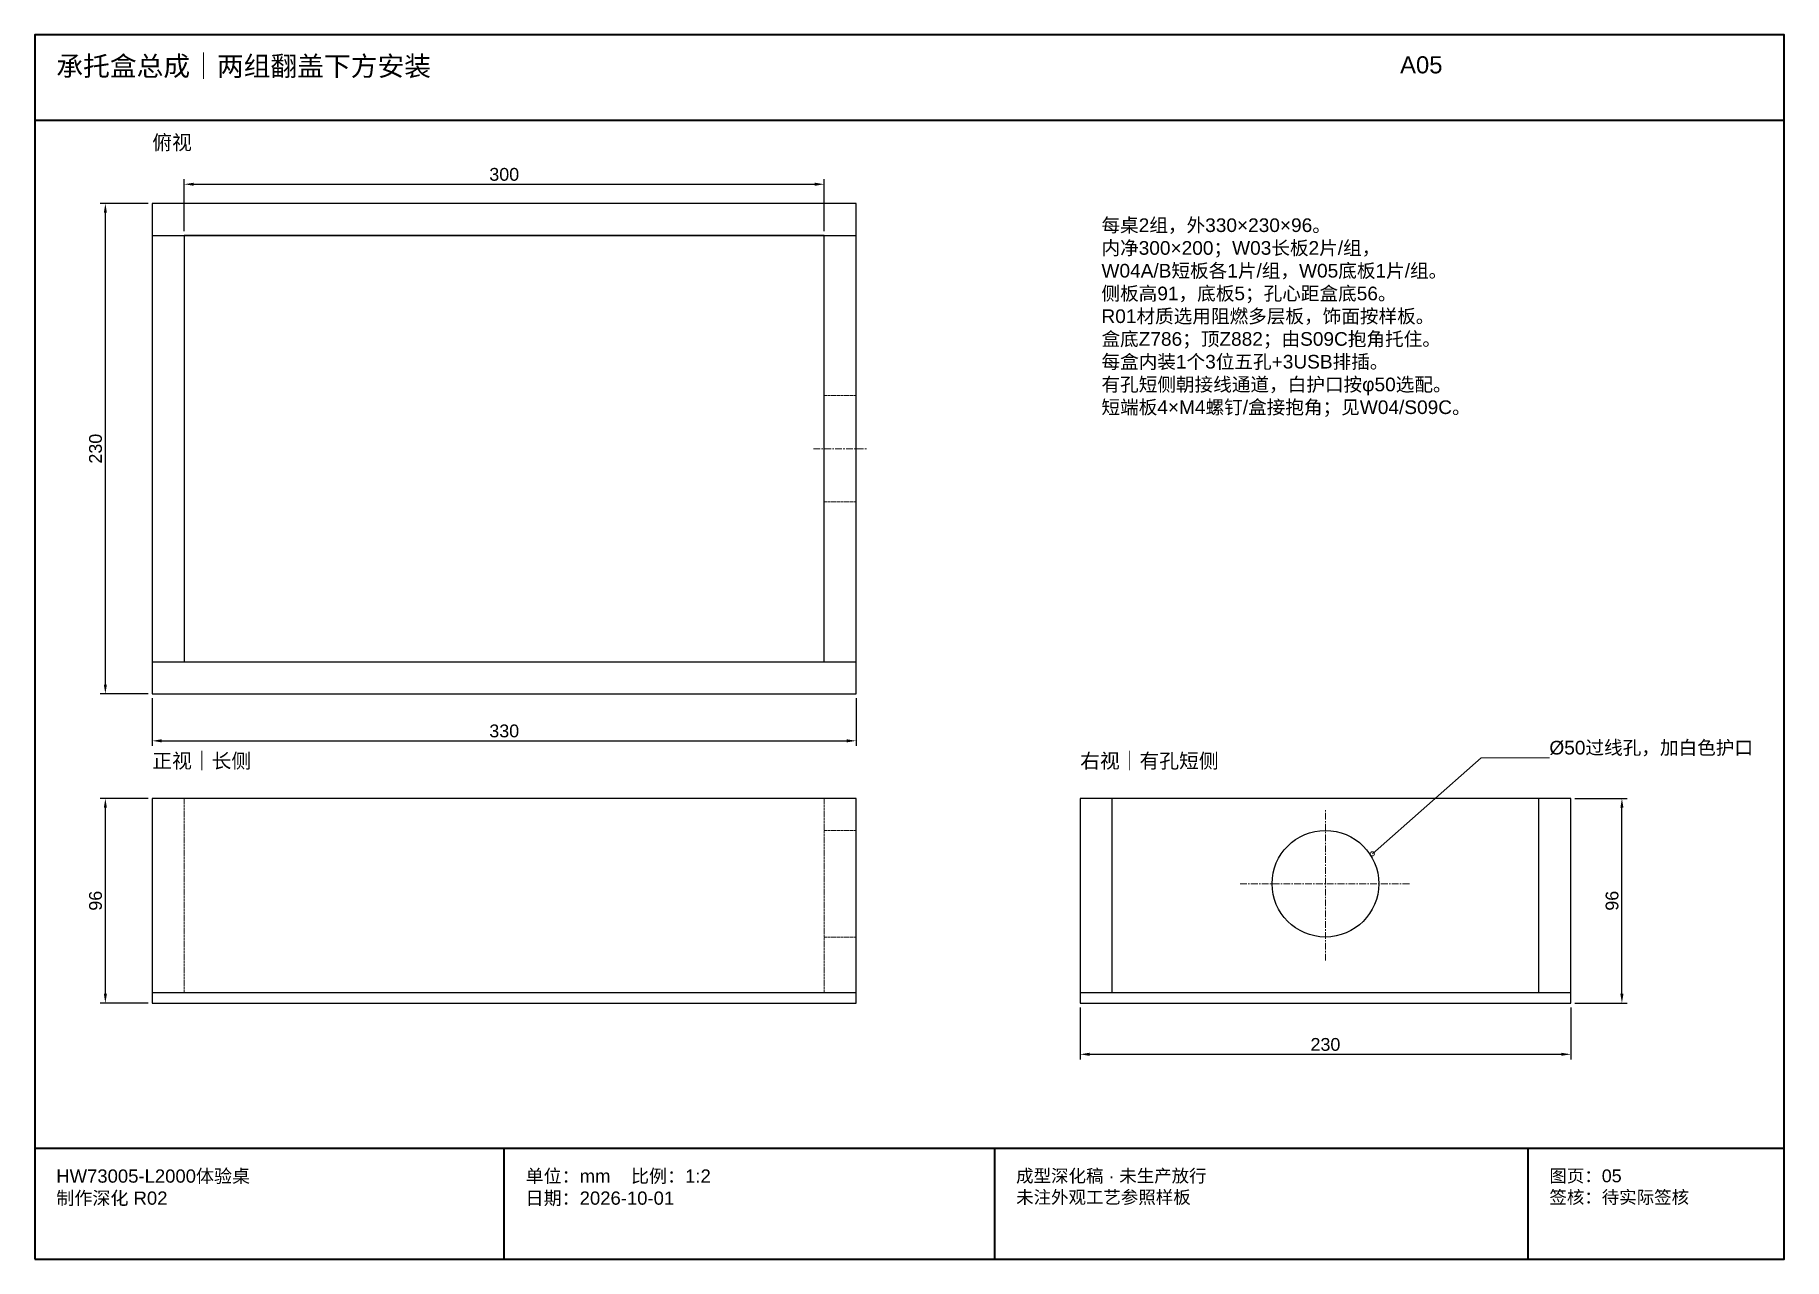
# Model space of a CAD drawing. Header units: millimetres. Extents: x 50 to 432208, y 2 to 4150.
# Drawn here: x 48010 to 48830, y 10 to 584 of the extents above; entities that cross this region are included whole.
import ezdxf

# ---------------------------------------------------------------- set-up
doc = ezdxf.new("R2010")
doc.units = ezdxf.units.MM
doc.linetypes.add('CENTER', pattern=[5.08, 3.175, -0.635, 0.635, -0.635])
doc.linetypes.add('DASHED', pattern=[1.524, 1.27, -0.254])
for name, color, linetype, lineweight in [('CENTER', 8, 'CENTER', 13), ('DIM', 7, 'Continuous', 13), ('FRAME', 7, 'Continuous', 35), ('HIDDEN', 8, 'DASHED', 13), ('NOTE', 7, 'Continuous', 18), ('OUTLINE', 7, 'Continuous', 25)]:
    doc.layers.add(name, color=color, linetype=linetype, lineweight=lineweight)
doc.styles.add('CN', font='Arial Unicode.ttf')
doc.dimstyles.new('D2', dxfattribs={"dimtxt": 6, "dimasz": 4.4, "dimexe": 2.4, "dimexo": 2, "dimgap": 1.6, "dimtad": 1, "dimdsep": 46, "dimtxsty": 'CN', "dimcen": 2.5, "dimclrd": 7, "dimclre": 7, "dimclrt": 7, "dimazin": 3, "dimtfac": 1, "dimtmove": 0, "dimatfit": 3})

msp = doc.modelspace()

# ---------------------------------------------------------------- texts
at = {"layer": 'NOTE', "attachment_point": 1, "style": 'CN'}
for s, insert, char_height, width in [('承托盒总成｜两组翻盖下方安装', (48020, 574), 9.2, 620), ('A05', (48650, 574), 8, 180), ('俯视', (48065, 537), 6.8, 220), ('每桌2组，外330×230×96。\\P内净300×200；W03长板2片/组，\\PW04A/B短板各1片/组，W05底板1片/组。\\P侧板高91，底板5；孔心距盒底56。\\PR01材质选用阻燃多层板，饰面按样板。\\P盒底Z786；顶Z882；由S09C抱角托住。\\P每盒内装1个3位五孔+3USB排插。\\P有孔短侧朝接线通道，白护口按φ50选配。\\P短端板4×M4螺钉/盒接抱角；见W04/S09C。', (48510, 498), 6.4, 290), ('正视｜长侧', (48065, 247), 6.8, 220), ('右视｜有孔短侧', (48500, 247), 6.8, 220), ('Ø50过线孔，加白色护口', (48720, 253), 6.4, 180), ('HW73005-L2000体验桌\\P制作深化 R02', (48020, 52), 6.2, 200), ('单位：mm    比例：1:2\\P日期：2026-10-01', (48240, 52), 6.2, 210), ('成型深化稿 · 未生产放行\\P未注外观工艺参照样板', (48470, 52), 6, 230), ('图页：05\\P签核：待实际签核', (48720, 52), 6, 110)]:
    msp.add_mtext(s, dxfattribs=dict(at, insert=insert, char_height=char_height, width=width))

# ---------------------------------------------------------------- dimensions: what is measured, and where the dimension line sits
at = {"layer": 'DIM'}
for base, p1, p2 in [((48080, 514), (48080, 490), (48380, 490)), ((48065, 253), (48065, 275), (48395, 275)), ((48500, 106), (48500, 130), (48730, 130))]:
    msp.add_linear_dim(base=base, p1=p1, p2=p2, dimstyle='D2', dxfattribs=at).render()
for base, p1, p2 in [((48043, 275), (48065, 275), (48065, 505)), ((48043, 130), (48065, 130), (48065, 226)), ((48754, 130), (48730, 130), (48730, 226))]:
    msp.add_linear_dim(base=base, p1=p1, p2=p2, angle=90, dimstyle='D2', dxfattribs=at).render()

# ---------------------------------------------------------------- linework, layer by layer
at = {"layer": 'CENTER'}
for p, q in [((48375, 390), (48400, 390)), ((48615, 150), (48615, 221)), ((48575, 186), (48655, 186))]:
    msp.add_line(p, q, dxfattribs=at)
at = {"layer": 'DIM'}
msp.add_lwpolyline([(48637, 200), (48688, 245), (48720, 245)], dxfattribs=at)
msp.add_circle((48637, 200), 1, dxfattribs=at)
at = {"layer": 'FRAME'}
for p, q in [((48010, 544), (48830, 544)), ((48010, 62), (48830, 62)), ((48230, 10), (48230, 62)), ((48460, 10), (48460, 62)), ((48710, 10), (48710, 62))]:
    msp.add_line(p, q, dxfattribs=at)
msp.add_lwpolyline([(48010, 10), (48830, 10), (48830, 584), (48010, 584)], close=True, dxfattribs=at)
at = {"layer": 'HIDDEN'}
for p, q in [((48380, 415), (48395, 415)), ((48380, 365), (48395, 365)), ((48080, 135), (48080, 226)), ((48380, 135), (48380, 226)), ((48380, 211), (48395, 211)), ((48380, 161), (48395, 161))]:
    msp.add_line(p, q, dxfattribs=at)
at = {"layer": 'OUTLINE'}
for p, q in [((48065, 490), (48395, 490)), ((48065, 290), (48395, 290)), ((48515, 135), (48515, 226)), ((48715, 135), (48715, 226)), ((48065, 135), (48395, 135)), ((48500, 135), (48730, 135))]:
    msp.add_line(p, q, dxfattribs=at)
for points in [[(48065, 275), (48395, 275), (48395, 505), (48065, 505)], [(48080, 290), (48380, 290), (48380, 490), (48080, 490)], [(48065, 130), (48395, 130), (48395, 226), (48065, 226)], [(48500, 130), (48730, 130), (48730, 226), (48500, 226)]]:
    msp.add_lwpolyline(points, close=True, dxfattribs=at)
msp.add_circle((48615, 186), 25, dxfattribs=at)

msp.set_redraw_order([(e.dxf.handle, doc.entitydb.next_handle()) for e in msp.query("TEXT MTEXT ATTDEF DIMENSION ARC_DIMENSION")])  # texts and dimensions are drawn at this point

doc.saveas('drawing.dxf')
